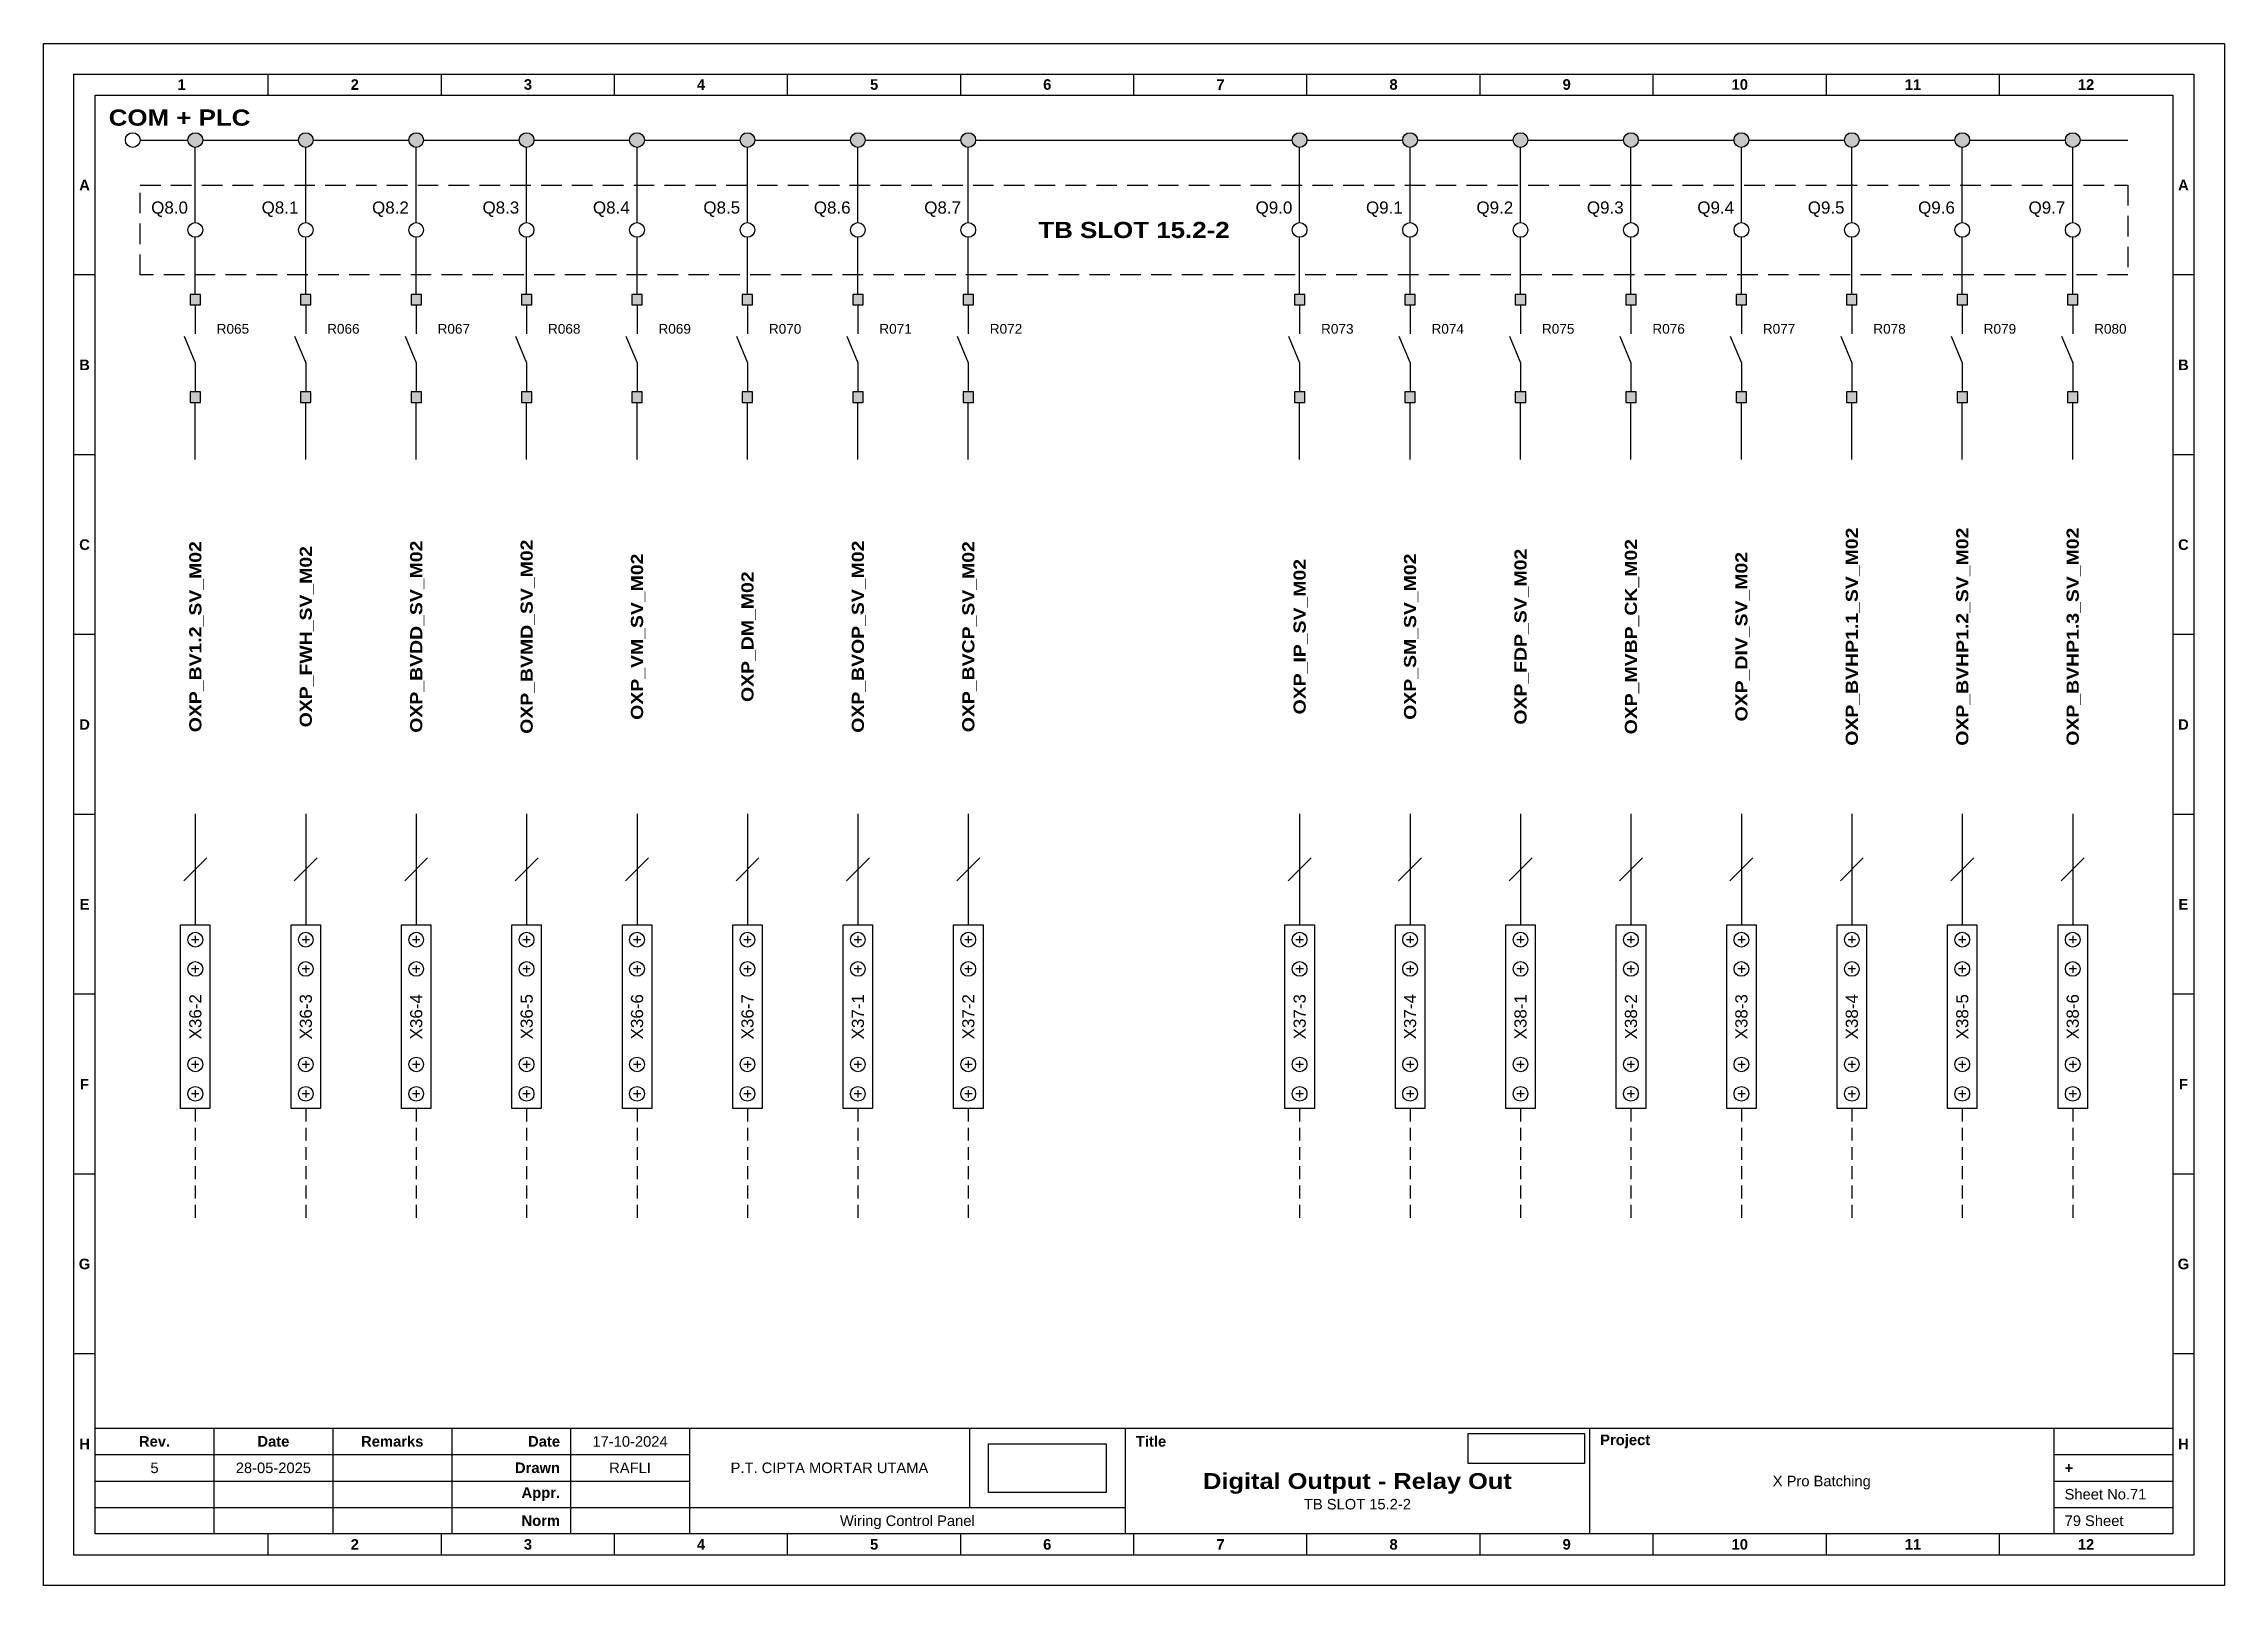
# Model space of a CAD drawing. Header units: millimetres. Extents: x 1512 to 2711, y 1342 to 1994.
# Drawn here: x 1822.1 to 2091.4, y 1572.7 to 1763.1 of the extents above; entities that cross this region are included whole.
import ezdxf
from ezdxf.enums import TextEntityAlignment as Align

# ---------------------------------------------------------------- set-up
doc = ezdxf.new("R2010")
doc.units = ezdxf.units.MM
doc.linetypes.add('HIDDEN', pattern=[9.525, 6.35, -3.175])
doc.styles.add('Bold', font='ariblk.ttf', dxfattribs={"height": 25.4})
doc.styles.get("Standard").update_dxf_attribs({"font": 'arial.ttf'})
picture_1 = doc.add_image_def('image1.png', size_in_pixel=(2048, 847))
picture_2 = doc.add_image_def('image2.png', size_in_pixel=(2092, 542))

msp = doc.modelspace()

# ---------------------------------------------------------------- texts
at = {"ltscale": 500, "style": 'Bold'}
msp.add_text('COM + PLC', height=2, dxfattribs=at).set_placement((1830.11, 1753.93), align=Align.MIDDLE_LEFT)
at = {"ltscale": 500}
for s, p in [('Q8.0', (1839.9, 1742.82)), ('Q8.1', (1853.54, 1742.82)), ('Q8.2', (1867.18, 1742.82)), ('Q8.3', (1880.82, 1742.82)), ('Q8.4', (1894.46, 1742.82)), ('Q8.5', (1908.1, 1742.82)), ('Q8.6', (1921.74, 1742.82)), ('Q8.7', (1935.38, 1742.82)), ('Q9.0', (1976.3, 1742.82)), ('Q9.1', (1989.94, 1742.82)), ('Q9.2', (2003.58, 1742.82)), ('Q9.3', (2017.22, 1742.82)), ('Q9.4', (2030.86, 1742.82)), ('Q9.5', (2044.5, 1742.82)), ('Q9.6', (2058.13, 1742.82)), ('Q9.7', (2071.77, 1742.82))]:
    msp.add_text(s, height=1.5, dxfattribs=at).set_placement(p, align=Align.MIDDLE_RIGHT)
at = {"ltscale": 500, "style": 'Bold'}
msp.add_text('TB SLOT 15.2-2', height=2, dxfattribs=at).set_placement((1956.74, 1740.05), align=Align.MIDDLE_CENTER)
at = {"ltscale": 500}
for s, p in [('R065', (1843.45, 1727.84)), ('R066', (1857.09, 1727.84)), ('R067', (1870.73, 1727.84)), ('R068', (1884.37, 1727.84)), ('R069', (1898.01, 1727.84)), ('R070', (1911.65, 1727.84)), ('R071', (1925.29, 1727.84)), ('R072', (1938.93, 1727.84)), ('R073', (1979.85, 1727.84)), ('R074', (1993.49, 1727.84)), ('R075', (2007.13, 1727.84)), ('R076', (2020.77, 1727.84)), ('R077', (2034.41, 1727.84)), ('R078', (2048.05, 1727.84)), ('R079', (2061.69, 1727.84)), ('R080', (2075.33, 1727.84))]:
    msp.add_text(s, height=1.2, dxfattribs=at).set_placement(p, align=Align.MIDDLE_LEFT)
at = {"ltscale": 500, "style": 'Bold'}
for s, p in [('OXP_BVHP1.1_SV_M02', (2045.4, 1689.82)), ('OXP_BVHP1.2_SV_M02', (2059.04, 1689.82)), ('OXP_BVHP1.3_SV_M02', (2072.68, 1689.82)), ('OXP_BV1.2_SV_M02', (1840.81, 1689.82)), ('OXP_FWH_SV_M02', (1854.45, 1689.82)), ('OXP_BVDD_SV_M02', (1868.09, 1689.82)), ('OXP_BVMD_SV_M02', (1881.73, 1689.82)), ('OXP_VM_SV_M02', (1895.36, 1689.82)), ('OXP_BVOP_SV_M02', (1922.64, 1689.82)), ('OXP_BVCP_SV_M02', (1936.28, 1689.82)), ('OXP_SM_SV_M02', (1990.84, 1689.82)), ('OXP_FDP_SV_M02', (2004.48, 1689.82)), ('OXP_MVBP_CK_M02', (2018.12, 1689.82)), ('OXP_DIV_SV_M02', (2031.76, 1689.82)), ('OXP_DM_M02', (1909, 1689.82)), ('OXP_IP_SV_M02', (1977.2, 1689.82))]:
    msp.add_text(s, height=1.5, rotation=90, dxfattribs=at).set_placement(p, align=Align.MIDDLE_CENTER)
at = {"ltscale": 500}
for s, p in [('X36-2', (1840.81, 1642.88)), ('X36-3', (1854.45, 1642.88)), ('X36-4', (1868.09, 1642.88)), ('X36-5', (1881.73, 1642.88)), ('X36-6', (1895.36, 1642.88)), ('X36-7', (1909, 1642.88)), ('X37-1', (1922.64, 1642.88)), ('X37-2', (1936.28, 1642.88)), ('X37-3', (1977.2, 1642.88)), ('X37-4', (1990.84, 1642.88)), ('X38-1', (2004.48, 1642.88)), ('X38-2', (2018.12, 1642.88)), ('X38-3', (2031.76, 1642.88)), ('X38-4', (2045.4, 1642.88)), ('X38-5', (2059.04, 1642.88)), ('X38-6', (2072.68, 1642.88))]:
    msp.add_text(s, height=1.5, rotation=90, dxfattribs=at).set_placement(p, align=Align.MIDDLE_CENTER)

# ---------------------------------------------------------------- blocks, each defined once
blk = doc.blocks.new('KOP MU PROJECT')
at = {"color": 6, "ltscale": 50}
for p, q in [((27.74, 184.05), (27.74, 186.66)), ((49.13, 184.05), (49.13, 186.66)), ((70.51, 184.05), (70.51, 186.66)), ((91.89, 184.05), (91.89, 186.66)), ((113.27, 184.05), (113.27, 186.66)), ((134.66, 184.05), (134.66, 186.66)), ((156.04, 184.05), (156.04, 186.66)), ((177.42, 184.05), (177.42, 186.66)), ((198.8, 184.05), (198.8, 186.66)), ((220.19, 184.05), (220.19, 186.66)), ((241.57, 184.05), (241.57, 186.66)), ((6.36, 161.84), (3.75, 161.84)), ((265.59, 161.84), (262.98, 161.84)), ((6.36, 139.63), (3.75, 139.63)), ((265.59, 139.63), (262.98, 139.63)), ((6.36, 117.42), (3.75, 117.42)), ((265.59, 117.42), (262.98, 117.42)), ((6.36, 95.22), (3.75, 95.22)), ((265.59, 95.22), (262.98, 95.22)), ((6.36, 73.01), (3.75, 73.01)), ((265.59, 73.01), (262.98, 73.01)), ((6.36, 50.8), (3.75, 50.8)), ((265.59, 50.8), (262.98, 50.8)), ((6.36, 28.59), (3.75, 28.59)), ((265.59, 28.59), (262.98, 28.59)), ((27.74, 3.75), (27.74, 6.36)), ((49.13, 3.75), (49.13, 6.36)), ((70.51, 3.75), (70.51, 6.36)), ((91.89, 3.75), (91.89, 6.36)), ((113.27, 3.75), (113.27, 6.36)), ((134.66, 3.75), (134.66, 6.36)), ((156.04, 3.75), (156.04, 6.36)), ((177.42, 3.75), (177.42, 6.36)), ((198.8, 3.75), (198.8, 6.36)), ((220.19, 3.75), (220.19, 6.36)), ((241.57, 3.75), (241.57, 6.36))]:
    blk.add_line(p, q, dxfattribs=at)
at = {"ltscale": 50}
for p, q in [((6.36, 19.41), (262.98, 19.41)), ((21.04, 19.41), (21.04, 6.36)), ((35.72, 19.41), (35.72, 6.36)), ((50.41, 19.41), (50.41, 6.36)), ((65.09, 19.41), (65.09, 6.36)), ((79.77, 19.41), (79.77, 6.36)), ((114.35, 19.41), (114.35, 9.62)), ((133.6, 19.41), (133.6, 6.36)), ((190.95, 19.41), (190.95, 6.36)), ((248.3, 19.41), (248.3, 6.36)), ((6.36, 16.15), (79.77, 16.15)), ((248.3, 16.15), (262.98, 16.15)), ((6.36, 12.89), (79.77, 12.89)), ((248.3, 12.89), (262.98, 12.89)), ((6.36, 9.62), (133.6, 9.62)), ((248.3, 9.62), (262.98, 9.62))]:
    blk.add_line(p, q, dxfattribs=at)
at = {"color": 1, "ltscale": 50}
blk.add_lwpolyline([(269.34, 0), (0, 0), (0, 190.41), (269.34, 190.41)], close=True, dxfattribs=at)
at = {"color": 6, "ltscale": 50}
for points in [[(265.59, 3.75), (3.75, 3.75), (3.75, 186.66), (265.59, 186.66)], [(262.98, 6.36), (6.36, 6.36), (6.36, 184.05), (262.98, 184.05)]]:
    blk.add_lwpolyline(points, close=True, dxfattribs=at)
at = {"ltscale": 50, "char_height": 1.305, "attachment_point": 4}
for s, width, heights, insert in [('\\pxqc;{\\fArial|b1|i0|c0|p34;1}', 21.3825, [2.51], (6.36, 185.36)), ('\\pxqc;{\\fArial|b1|i0|c0|p34;2}', 21.3825, [2.51], (27.74, 185.36)), ('\\pxqc;{\\fArial|b1|i0|c0|p34;3}', 21.3825, [2.51], (49.13, 185.36)), ('\\pxqc;{\\fArial|b1|i0|c0|p34;4}', 21.3825, [2.51], (70.51, 185.36)), ('\\pxqc;{\\fArial|b1|i0|c0|p34;5}', 21.3825, [2.51], (91.89, 185.36)), ('\\pxqc;{\\fArial|b1|i0|c0|p34;6}', 21.3825, [2.51], (113.27, 185.36)), ('\\pxqc;{\\fArial|b1|i0|c0|p34;7}', 21.3825, [2.51], (134.66, 185.36)), ('\\pxqc;{\\fArial|b1|i0|c0|p34;8}', 21.3825, [2.51], (156.04, 185.36)), ('\\pxqc;{\\fArial|b1|i0|c0|p34;9}', 21.3825, [2.51], (177.42, 185.36)), ('\\pxqc;{\\fArial|b1|i0|c0|p34;10}', 21.3825, [2.51], (198.8, 185.36)), ('\\pxqc;{\\fArial|b1|i0|c0|p34;11}', 21.3825, [2.51], (220.19, 185.36)), ('\\pxqc;{\\fArial|b1|i0|c0|p34;12}', 21.3825, [2.51], (241.57, 185.36)), ('\\pxqc;{\\fArial|b1|i0|c0|p34;A}', 2.61, [2.51], (3.75, 172.95)), ('\\pxqc;{\\fArial|b1|i0|c0|p34;A}', 2.61, [2.51], (262.98, 172.95)), ('\\pxqc;{\\fArial|b1|i0|c0|p34;B}', 2.61, [2.51], (3.75, 150.74)), ('\\pxqc;{\\fArial|b1|i0|c0|p34;B}', 2.61, [2.51], (262.98, 150.74)), ('\\pxqc;{\\fArial|b1|i0|c0|p34;C}', 2.61, [2.51], (3.75, 128.53)), ('\\pxqc;{\\fArial|b1|i0|c0|p34;C}', 2.61, [2.51], (262.98, 128.53)), ('\\pxqc;{\\fArial|b1|i0|c0|p34;D}', 2.61, [2.51], (3.75, 106.32)), ('\\pxqc;{\\fArial|b1|i0|c0|p34;D}', 2.61, [2.51], (262.98, 106.32)), ('\\pxqc;{\\fArial|b1|i0|c0|p34;E}', 2.61, [2.51], (3.75, 84.11)), ('\\pxqc;{\\fArial|b1|i0|c0|p34;E}', 2.61, [2.51], (262.98, 84.11)), ('\\pxqc;{\\fArial|b1|i0|c0|p34;F}', 2.61, [2.51], (3.75, 61.9)), ('\\pxqc;{\\fArial|b1|i0|c0|p34;F}', 2.61, [2.51], (262.98, 61.9)), ('\\pxqc;{\\fArial|b1|i0|c0|p34;G}', 2.61, [2.51], (3.75, 39.69)), ('\\pxqc;{\\fArial|b1|i0|c0|p34;G}', 2.61, [2.51], (262.98, 39.69)), ('\\pxqc;{\\fArial|b1|i0|c0|p34;H}', 2.61, [2.51], (3.75, 17.47)), ('\\pxqc;{\\fArial|b1|i0|c0|p34;Rev.}', 14.6811, [2.88], (6.36, 17.78)), ('\\pxqc;{\\fArial|b1|i0|c0|p34;Date}', 14.6811, [2.88], (21.04, 17.78)), ('\\pxqc;{\\fArial|b1|i0|c0|p34;Remarks}', 14.6811, [2.88], (35.72, 17.78)), ('\\pxqr;{\\fArial|b1|i0|c0|p34;Date}', 13.3761, [2.88], (50.41, 17.78)), ('\\pxql;{\\fArial|b1|i0|c0|p34;Title}', 50.2419, [2.88], (134.9, 17.78)), ('\\pxql;{\\fArial|b1|i0|c0|p34;Project}', 50.2419, [2.88], (192.25, 17.78)), ('\\pxqc;{\\fArial|b1|i0|c0|p34;H}', 2.61, [2.51], (262.98, 17.47)), ('\\pxqr;{\\fArial|b1|i0|c0|p34;Drawn}', 13.3761, [2.88], (50.41, 14.52)), ('\\pxql;{\\fArial|b1|i0|c0|p34;+}', 14.6811, [2.88], (249.61, 14.52)), ('\\pxqr;{\\fArial|b1|i0|c0|p34;Appr.}', 13.3761, [2.88], (50.41, 11.26)), ('\\pxqr;{\\fArial|b1|i0|c0|p34;Norm}', 13.3761, [2.88], (50.41, 7.99)), ('\\pxqc;{\\fArial|b1|i0|c0|p34;2}', 21.3825, [2.51], (27.74, 5.06)), ('\\pxqc;{\\fArial|b1|i0|c0|p34;3}', 21.3825, [2.51], (49.13, 5.06)), ('\\pxqc;{\\fArial|b1|i0|c0|p34;4}', 21.3825, [2.51], (70.51, 5.06)), ('\\pxqc;{\\fArial|b1|i0|c0|p34;5}', 21.3825, [2.51], (91.89, 5.06)), ('\\pxqc;{\\fArial|b1|i0|c0|p34;6}', 21.3825, [2.51], (113.27, 5.06)), ('\\pxqc;{\\fArial|b1|i0|c0|p34;7}', 21.3825, [2.51], (134.66, 5.06)), ('\\pxqc;{\\fArial|b1|i0|c0|p34;8}', 21.3825, [2.51], (156.04, 5.06)), ('\\pxqc;{\\fArial|b1|i0|c0|p34;9}', 21.3825, [2.51], (177.42, 5.06)), ('\\pxqc;{\\fArial|b1|i0|c0|p34;10}', 21.3825, [2.51], (198.8, 5.06)), ('\\pxqc;{\\fArial|b1|i0|c0|p34;11}', 21.3825, [2.51], (220.19, 5.06)), ('\\pxqc;{\\fArial|b1|i0|c0|p34;12}', 21.3825, [2.51], (241.57, 5.06))]:
    blk.add_mtext_dynamic_manual_height_columns(s, width=width, gutter_width=0.0326, heights=heights, dxfattribs=dict(at, insert=insert))
at = {"ltscale": 50}
for tag, p in [('DATECREATED', (72.43, 17.78)), ('REV', (13.7, 14.52)), ('REVDATE', (28.38, 14.52)), ('REMARKS', (43.06, 14.52)), ('DRAWN', (72.43, 14.52)), ('COMPANY', (97.06, 14.52)), ('PROJECT', (219.62, 12.89)), ('APPR', (72.43, 11.26)), ('NORM', (72.43, 7.99)), ('DRAWINGCATEGORY', (106.68, 7.99)), ('DESCRIPTION', (162.27, 10.03))]:
    blk.add_attdef(tag, text='', height=1.3, dxfattribs=at).set_placement(p, align=Align.MIDDLE_CENTER)
at = {"ltscale": 50, "style": 'Bold'}
blk.add_attdef('TITLE', text='', height=1.96, dxfattribs=at).set_placement((162.27, 12.89), align=Align.MIDDLE_CENTER)
at = {"ltscale": 50}
for tag, p in [('SHEETNUMBER', (249.61, 11.26)), ('TOTALSHEET', (249.61, 7.99))]:
    blk.add_attdef(tag, text='', height=1.3, dxfattribs=at).set_placement(p, align=Align.MIDDLE_LEFT)
image = blk.add_image(picture_1, insert=(116.72, 11.48), size_in_units=(14.5, 6), dxfattribs=at)
image.dxf.flags = 15
image = blk.add_image(picture_2, insert=(175.94, 15.04), size_in_units=(14.36, 3.72), dxfattribs=at)
image.dxf.flags = 15

# ---------------------------------------------------------------- hatches: boundary and pattern name
at = {"true_color": 0x105689}
h = msp.add_hatch(color=146, dxfattribs=at)
h.dxf.hatch_style = 1
h.paths.add_polyline_path([(2073.59, 1751.15, 1), (2071.77, 1751.15, 1)])
h.paths.add_polyline_path([(2059.95, 1751.15, 1), (2058.13, 1751.15, 1)])
h.paths.add_polyline_path([(2046.31, 1751.15, 1), (2044.5, 1751.15, 1)])
h.paths.add_polyline_path([(2032.67, 1751.15, 1), (2030.86, 1751.15, 1)])
h.paths.add_polyline_path([(2019.03, 1751.15, 1), (2017.22, 1751.15, 1)])
h.paths.add_polyline_path([(2005.39, 1751.15, 1), (2003.58, 1751.15, 1)])
h.paths.add_polyline_path([(1991.75, 1751.15, 1), (1989.94, 1751.15, 1)])
h.paths.add_polyline_path([(1978.11, 1751.15, 1), (1976.3, 1751.15, 1)])
h.paths.add_polyline_path([(1937.19, 1751.15, 1), (1935.38, 1751.15, 1)])
h.paths.add_polyline_path([(1923.55, 1751.15, 1), (1921.74, 1751.15, 1)])
h.paths.add_polyline_path([(1909.91, 1751.15, 1), (1908.1, 1751.15, 1)])
h.paths.add_polyline_path([(1896.27, 1751.15, 1), (1894.46, 1751.15, 1)])
h.paths.add_polyline_path([(1882.63, 1751.15, 1), (1880.82, 1751.15, 1)])
h.paths.add_polyline_path([(1868.99, 1751.15, 1), (1867.18, 1751.15, 1)])
h.paths.add_polyline_path([(1855.35, 1751.15, 1), (1853.54, 1751.15, 1)])
h.paths.add_polyline_path([(1841.71, 1751.15, 1), (1839.9, 1751.15, 1)])
h = msp.add_hatch(color=256)
h.dxf.hatch_style = 1
h.paths.add_polyline_path([(1840.17, 1732.09), (1840.17, 1730.81), (1841.45, 1730.81), (1841.45, 1732.09)])
h.paths.add_polyline_path([(1840.17, 1718.76), (1841.45, 1718.76), (1841.45, 1720.04), (1840.17, 1720.04)])
h = msp.add_hatch(color=256)
h.dxf.hatch_style = 1
h.paths.add_polyline_path([(1853.81, 1732.09), (1853.81, 1730.81), (1855.09, 1730.81), (1855.09, 1732.09)])
h.paths.add_polyline_path([(1853.81, 1718.76), (1855.09, 1718.76), (1855.09, 1720.04), (1853.81, 1720.04)])
h = msp.add_hatch(color=256)
h.dxf.hatch_style = 1
h.paths.add_polyline_path([(1867.45, 1732.09), (1867.45, 1730.81), (1868.73, 1730.81), (1868.73, 1732.09)])
h.paths.add_polyline_path([(1867.45, 1718.76), (1868.73, 1718.76), (1868.73, 1720.04), (1867.45, 1720.04)])
h = msp.add_hatch(color=256)
h.dxf.hatch_style = 1
h.paths.add_polyline_path([(1881.09, 1732.09), (1881.09, 1730.81), (1882.37, 1730.81), (1882.37, 1732.09)])
h.paths.add_polyline_path([(1881.09, 1718.76), (1882.37, 1718.76), (1882.37, 1720.04), (1881.09, 1720.04)])
h = msp.add_hatch(color=256)
h.dxf.hatch_style = 1
h.paths.add_polyline_path([(1894.72, 1732.09), (1894.72, 1730.81), (1896, 1730.81), (1896, 1732.09)])
h.paths.add_polyline_path([(1894.72, 1718.76), (1896, 1718.76), (1896, 1720.04), (1894.72, 1720.04)])
h = msp.add_hatch(color=256)
h.dxf.hatch_style = 1
h.paths.add_polyline_path([(1908.36, 1732.09), (1908.36, 1730.81), (1909.64, 1730.81), (1909.64, 1732.09)])
h.paths.add_polyline_path([(1908.36, 1718.76), (1909.64, 1718.76), (1909.64, 1720.04), (1908.36, 1720.04)])
h = msp.add_hatch(color=256)
h.dxf.hatch_style = 1
h.paths.add_polyline_path([(1922, 1732.09), (1922, 1730.81), (1923.28, 1730.81), (1923.28, 1732.09)])
h.paths.add_polyline_path([(1922, 1718.76), (1923.28, 1718.76), (1923.28, 1720.04), (1922, 1720.04)])
h = msp.add_hatch(color=256)
h.dxf.hatch_style = 1
h.paths.add_polyline_path([(1935.64, 1732.09), (1935.64, 1730.81), (1936.92, 1730.81), (1936.92, 1732.09)])
h.paths.add_polyline_path([(1935.64, 1718.76), (1936.92, 1718.76), (1936.92, 1720.04), (1935.64, 1720.04)])
h = msp.add_hatch(color=256)
h.dxf.hatch_style = 1
h.paths.add_polyline_path([(1976.56, 1732.09), (1976.56, 1730.81), (1977.84, 1730.81), (1977.84, 1732.09)])
h.paths.add_polyline_path([(1976.56, 1718.76), (1977.84, 1718.76), (1977.84, 1720.04), (1976.56, 1720.04)])
h = msp.add_hatch(color=256)
h.dxf.hatch_style = 1
h.paths.add_polyline_path([(1990.2, 1732.09), (1990.2, 1730.81), (1991.48, 1730.81), (1991.48, 1732.09)])
h.paths.add_polyline_path([(1990.2, 1718.76), (1991.48, 1718.76), (1991.48, 1720.04), (1990.2, 1720.04)])
h = msp.add_hatch(color=256)
h.dxf.hatch_style = 1
h.paths.add_polyline_path([(2003.84, 1732.09), (2003.84, 1730.81), (2005.12, 1730.81), (2005.12, 1732.09)])
h.paths.add_polyline_path([(2003.84, 1718.76), (2005.12, 1718.76), (2005.12, 1720.04), (2003.84, 1720.04)])
h = msp.add_hatch(color=256)
h.dxf.hatch_style = 1
h.paths.add_polyline_path([(2017.48, 1732.09), (2017.48, 1730.81), (2018.76, 1730.81), (2018.76, 1732.09)])
h.paths.add_polyline_path([(2017.48, 1718.76), (2018.76, 1718.76), (2018.76, 1720.04), (2017.48, 1720.04)])
h = msp.add_hatch(color=256)
h.dxf.hatch_style = 1
h.paths.add_polyline_path([(2031.12, 1732.09), (2031.12, 1730.81), (2032.4, 1730.81), (2032.4, 1732.09)])
h.paths.add_polyline_path([(2031.12, 1718.76), (2032.4, 1718.76), (2032.4, 1720.04), (2031.12, 1720.04)])
h = msp.add_hatch(color=256)
h.dxf.hatch_style = 1
h.paths.add_polyline_path([(2044.76, 1732.09), (2044.76, 1730.81), (2046.04, 1730.81), (2046.04, 1732.09)])
h.paths.add_polyline_path([(2044.76, 1718.76), (2046.04, 1718.76), (2046.04, 1720.04), (2044.76, 1720.04)])
h = msp.add_hatch(color=256)
h.dxf.hatch_style = 1
h.paths.add_polyline_path([(2058.4, 1732.09), (2058.4, 1730.81), (2059.68, 1730.81), (2059.68, 1732.09)])
h.paths.add_polyline_path([(2058.4, 1718.76), (2059.68, 1718.76), (2059.68, 1720.04), (2058.4, 1720.04)])
h = msp.add_hatch(color=256)
h.dxf.hatch_style = 1
h.paths.add_polyline_path([(2072.04, 1732.09), (2072.04, 1730.81), (2073.32, 1730.81), (2073.32, 1732.09)])
h.paths.add_polyline_path([(2072.04, 1718.76), (2073.32, 1718.76), (2073.32, 1720.04), (2072.04, 1720.04)])

# ---------------------------------------------------------------- linework, layer by layer
at = {"color": 146, "true_color": 0x105689}
for p, q in [((1833.99, 1751.15), (1839.9, 1751.15)), ((1841.71, 1751.15), (1853.54, 1751.15)), ((1855.35, 1751.15), (1867.18, 1751.15)), ((1868.99, 1751.15), (1880.82, 1751.15)), ((1882.63, 1751.15), (1894.46, 1751.15)), ((1896.27, 1751.15), (1908.1, 1751.15)), ((1909.91, 1751.15), (1921.74, 1751.15)), ((1923.55, 1751.15), (1935.38, 1751.15)), ((1937.19, 1751.15), (1976.3, 1751.15)), ((1978.11, 1751.15), (1989.94, 1751.15)), ((1991.75, 1751.15), (2003.58, 1751.15)), ((2005.39, 1751.15), (2017.22, 1751.15)), ((2019.03, 1751.15), (2030.86, 1751.15)), ((2032.67, 1751.15), (2044.5, 1751.15)), ((2046.31, 1751.15), (2058.13, 1751.15)), ((2059.95, 1751.15), (2071.77, 1751.15)), ((2073.59, 1751.15), (2079.5, 1751.15)), ((1840.81, 1740.95), (1840.81, 1750.24)), ((1854.45, 1740.95), (1854.45, 1750.24)), ((1868.09, 1740.95), (1868.09, 1750.24)), ((1881.73, 1740.95), (1881.73, 1750.24)), ((1895.36, 1740.95), (1895.36, 1750.24)), ((1909, 1740.95), (1909, 1750.24)), ((1922.64, 1740.95), (1922.64, 1750.24)), ((1936.28, 1740.95), (1936.28, 1750.24)), ((1977.2, 1740.95), (1977.2, 1750.24)), ((1990.84, 1740.95), (1990.84, 1750.24)), ((2004.48, 1740.95), (2004.48, 1750.24)), ((2018.12, 1740.95), (2018.12, 1750.24)), ((2031.76, 1740.95), (2031.76, 1750.24)), ((2045.4, 1740.95), (2045.4, 1750.24)), ((2059.04, 1740.95), (2059.04, 1750.24)), ((2072.68, 1740.95), (2072.68, 1750.24)), ((1840.81, 1732.09), (1840.81, 1739.14)), ((1854.45, 1732.09), (1854.45, 1739.14)), ((1868.09, 1732.09), (1868.09, 1739.14)), ((1881.73, 1732.09), (1881.73, 1739.14)), ((1895.36, 1732.09), (1895.36, 1739.14)), ((1909, 1732.09), (1909, 1739.14)), ((1922.64, 1732.09), (1922.64, 1739.14)), ((1936.28, 1732.09), (1936.28, 1739.14)), ((1977.2, 1732.09), (1977.2, 1739.14)), ((1990.84, 1732.09), (1990.84, 1739.14)), ((2004.48, 1732.09), (2004.48, 1739.14)), ((2018.12, 1732.09), (2018.12, 1739.14)), ((2031.76, 1732.09), (2031.76, 1739.14)), ((2045.4, 1732.09), (2045.4, 1739.14)), ((2059.04, 1732.09), (2059.04, 1739.14)), ((2072.68, 1732.09), (2072.68, 1739.14)), ((1840.81, 1711.7), (1840.81, 1718.76)), ((1854.45, 1711.7), (1854.45, 1718.76)), ((1868.09, 1711.7), (1868.09, 1718.76)), ((1881.73, 1711.7), (1881.73, 1718.76)), ((1895.36, 1711.7), (1895.36, 1718.76)), ((1909, 1711.7), (1909, 1718.76)), ((1922.64, 1711.7), (1922.64, 1718.76)), ((1936.28, 1711.7), (1936.28, 1718.76)), ((1977.2, 1711.7), (1977.2, 1718.76)), ((1990.84, 1711.7), (1990.84, 1718.76)), ((2004.48, 1711.7), (2004.48, 1718.76)), ((2018.12, 1711.7), (2018.12, 1718.76)), ((2031.76, 1711.7), (2031.76, 1718.76)), ((2045.4, 1711.7), (2045.4, 1718.76)), ((2059.04, 1711.7), (2059.04, 1718.76)), ((2072.68, 1711.7), (2072.68, 1718.76)), ((1840.81, 1667.94), (1840.81, 1654.22)), ((1854.45, 1667.94), (1854.45, 1654.22)), ((1868.09, 1667.94), (1868.09, 1654.22)), ((1881.73, 1667.94), (1881.73, 1654.22)), ((1895.36, 1667.94), (1895.36, 1654.22)), ((1909, 1667.94), (1909, 1654.22)), ((1922.64, 1667.94), (1922.64, 1654.22)), ((1936.28, 1667.94), (1936.28, 1654.22)), ((1977.2, 1667.94), (1977.2, 1654.22)), ((1990.84, 1667.94), (1990.84, 1654.22)), ((2004.48, 1667.94), (2004.48, 1654.22)), ((2018.12, 1667.94), (2018.12, 1654.22)), ((2031.76, 1667.94), (2031.76, 1654.22)), ((2045.4, 1667.94), (2045.4, 1654.22)), ((2059.04, 1667.94), (2059.04, 1654.22)), ((2072.68, 1667.94), (2072.68, 1654.22)), ((1839.39, 1659.66), (1842.22, 1662.49)), ((1853.03, 1659.66), (1855.86, 1662.49)), ((1866.67, 1659.66), (1869.5, 1662.49)), ((1880.31, 1659.66), (1883.14, 1662.49)), ((1893.95, 1659.66), (1896.78, 1662.49)), ((1907.59, 1659.66), (1910.42, 1662.49)), ((1921.23, 1659.66), (1924.06, 1662.49)), ((1934.87, 1659.66), (1937.7, 1662.49)), ((1975.79, 1659.66), (1978.62, 1662.49)), ((1989.43, 1659.66), (1992.26, 1662.49)), ((2003.07, 1659.66), (2005.9, 1662.49)), ((2016.71, 1659.66), (2019.54, 1662.49)), ((2030.35, 1659.66), (2033.18, 1662.49)), ((2043.99, 1659.66), (2046.82, 1662.49)), ((2057.63, 1659.66), (2060.46, 1662.49)), ((2071.27, 1659.66), (2074.1, 1662.49))]:
    msp.add_line(p, q, dxfattribs=at)
at = {"ltscale": 50}
for p, q in [((1840.81, 1730.81), (1840.81, 1727.22)), ((1854.45, 1730.81), (1854.45, 1727.22)), ((1868.09, 1730.81), (1868.09, 1727.22)), ((1881.73, 1730.81), (1881.73, 1727.22)), ((1895.36, 1730.81), (1895.36, 1727.22)), ((1909, 1730.81), (1909, 1727.22)), ((1922.64, 1730.81), (1922.64, 1727.22)), ((1936.28, 1730.81), (1936.28, 1727.22)), ((1977.2, 1730.81), (1977.2, 1727.22)), ((1990.84, 1730.81), (1990.84, 1727.22)), ((2004.48, 1730.81), (2004.48, 1727.22)), ((2018.12, 1730.81), (2018.12, 1727.22)), ((2031.76, 1730.81), (2031.76, 1727.22)), ((2045.4, 1730.81), (2045.4, 1727.22)), ((2059.04, 1730.81), (2059.04, 1727.22)), ((2072.68, 1730.81), (2072.68, 1727.22)), ((1839.43, 1726.94), (1840.81, 1723.63)), ((1853.07, 1726.94), (1854.45, 1723.63)), ((1866.71, 1726.94), (1868.09, 1723.63)), ((1880.35, 1726.94), (1881.73, 1723.63)), ((1893.99, 1726.94), (1895.36, 1723.63)), ((1907.63, 1726.94), (1909, 1723.63)), ((1921.27, 1726.94), (1922.64, 1723.63)), ((1934.91, 1726.94), (1936.28, 1723.63)), ((1975.83, 1726.94), (1977.2, 1723.63)), ((1989.47, 1726.94), (1990.84, 1723.63)), ((2003.11, 1726.94), (2004.48, 1723.63)), ((2016.75, 1726.94), (2018.12, 1723.63)), ((2030.39, 1726.94), (2031.76, 1723.63)), ((2044.03, 1726.94), (2045.4, 1723.63)), ((2057.67, 1726.94), (2059.04, 1723.63)), ((2071.31, 1726.94), (2072.68, 1723.63)), ((1840.81, 1723.63), (1840.81, 1720.04)), ((1854.45, 1723.63), (1854.45, 1720.04)), ((1868.09, 1723.63), (1868.09, 1720.04)), ((1881.73, 1723.63), (1881.73, 1720.04)), ((1895.36, 1723.63), (1895.36, 1720.04)), ((1909, 1723.63), (1909, 1720.04)), ((1922.64, 1723.63), (1922.64, 1720.04)), ((1936.28, 1723.63), (1936.28, 1720.04)), ((1977.2, 1723.63), (1977.2, 1720.04)), ((1990.84, 1723.63), (1990.84, 1720.04)), ((2004.48, 1723.63), (2004.48, 1720.04)), ((2018.12, 1723.63), (2018.12, 1720.04)), ((2031.76, 1723.63), (2031.76, 1720.04)), ((2045.4, 1723.63), (2045.4, 1720.04)), ((2059.04, 1723.63), (2059.04, 1720.04)), ((2072.68, 1723.63), (2072.68, 1720.04))]:
    msp.add_line(p, q, dxfattribs=at)
at = {"color": 6}
for p, q in [((1841.26, 1652.4), (1840.35, 1652.4)), ((1840.81, 1652.86), (1840.81, 1651.95)), ((1854.9, 1652.4), (1853.99, 1652.4)), ((1854.45, 1652.86), (1854.45, 1651.95)), ((1868.54, 1652.4), (1867.63, 1652.4)), ((1868.09, 1652.86), (1868.09, 1651.95)), ((1882.18, 1652.4), (1881.27, 1652.4)), ((1881.73, 1652.86), (1881.73, 1651.95)), ((1895.82, 1652.4), (1894.91, 1652.4)), ((1895.36, 1652.86), (1895.36, 1651.95)), ((1909.46, 1652.4), (1908.55, 1652.4)), ((1909, 1652.86), (1909, 1651.95)), ((1923.1, 1652.4), (1922.19, 1652.4)), ((1922.64, 1652.86), (1922.64, 1651.95)), ((1936.74, 1652.4), (1935.83, 1652.4)), ((1936.28, 1652.86), (1936.28, 1651.95)), ((1977.66, 1652.4), (1976.75, 1652.4)), ((1977.2, 1652.86), (1977.2, 1651.95)), ((1991.3, 1652.4), (1990.39, 1652.4)), ((1990.84, 1652.86), (1990.84, 1651.95)), ((2004.94, 1652.4), (2004.03, 1652.4)), ((2004.48, 1652.86), (2004.48, 1651.95)), ((2018.58, 1652.4), (2017.67, 1652.4)), ((2018.12, 1652.86), (2018.12, 1651.95)), ((2032.22, 1652.4), (2031.31, 1652.4)), ((2031.76, 1652.86), (2031.76, 1651.95)), ((2045.86, 1652.4), (2044.95, 1652.4)), ((2045.4, 1652.86), (2045.4, 1651.95)), ((2059.49, 1652.4), (2058.59, 1652.4)), ((2059.04, 1652.86), (2059.04, 1651.95)), ((2073.13, 1652.4), (2072.23, 1652.4)), ((2072.68, 1652.86), (2072.68, 1651.95)), ((1841.26, 1648.78), (1840.35, 1648.78)), ((1840.81, 1649.23), (1840.81, 1648.32)), ((1854.9, 1648.78), (1853.99, 1648.78)), ((1854.45, 1649.23), (1854.45, 1648.32)), ((1868.54, 1648.78), (1867.63, 1648.78)), ((1868.09, 1649.23), (1868.09, 1648.32)), ((1882.18, 1648.78), (1881.27, 1648.78)), ((1881.73, 1649.23), (1881.73, 1648.32)), ((1895.82, 1648.78), (1894.91, 1648.78)), ((1895.36, 1649.23), (1895.36, 1648.32)), ((1909.46, 1648.78), (1908.55, 1648.78)), ((1909, 1649.23), (1909, 1648.32)), ((1923.1, 1648.78), (1922.19, 1648.78)), ((1922.64, 1649.23), (1922.64, 1648.32)), ((1936.74, 1648.78), (1935.83, 1648.78)), ((1936.28, 1649.23), (1936.28, 1648.32)), ((1977.66, 1648.78), (1976.75, 1648.78)), ((1977.2, 1649.23), (1977.2, 1648.32)), ((1991.3, 1648.78), (1990.39, 1648.78)), ((1990.84, 1649.23), (1990.84, 1648.32)), ((2004.94, 1648.78), (2004.03, 1648.78)), ((2004.48, 1649.23), (2004.48, 1648.32)), ((2018.58, 1648.78), (2017.67, 1648.78)), ((2018.12, 1649.23), (2018.12, 1648.32)), ((2032.22, 1648.78), (2031.31, 1648.78)), ((2031.76, 1649.23), (2031.76, 1648.32)), ((2045.86, 1648.78), (2044.95, 1648.78)), ((2045.4, 1649.23), (2045.4, 1648.32)), ((2059.49, 1648.78), (2058.59, 1648.78)), ((2059.04, 1649.23), (2059.04, 1648.32)), ((2073.13, 1648.78), (2072.23, 1648.78)), ((2072.68, 1649.23), (2072.68, 1648.32)), ((1841.26, 1636.99), (1840.35, 1636.99)), ((1840.81, 1637.44), (1840.81, 1636.54)), ((1854.9, 1636.99), (1853.99, 1636.99)), ((1854.45, 1637.44), (1854.45, 1636.54)), ((1868.54, 1636.99), (1867.63, 1636.99)), ((1868.09, 1637.44), (1868.09, 1636.54)), ((1882.18, 1636.99), (1881.27, 1636.99)), ((1881.73, 1637.44), (1881.73, 1636.54)), ((1895.82, 1636.99), (1894.91, 1636.99)), ((1895.36, 1637.44), (1895.36, 1636.54)), ((1909.46, 1636.99), (1908.55, 1636.99)), ((1909, 1637.44), (1909, 1636.54)), ((1923.1, 1636.99), (1922.19, 1636.99)), ((1922.64, 1637.44), (1922.64, 1636.54)), ((1936.74, 1636.99), (1935.83, 1636.99)), ((1936.28, 1637.44), (1936.28, 1636.54)), ((1977.66, 1636.99), (1976.75, 1636.99)), ((1977.2, 1637.44), (1977.2, 1636.54)), ((1991.3, 1636.99), (1990.39, 1636.99)), ((1990.84, 1637.44), (1990.84, 1636.54)), ((2004.94, 1636.99), (2004.03, 1636.99)), ((2004.48, 1637.44), (2004.48, 1636.54)), ((2018.58, 1636.99), (2017.67, 1636.99)), ((2018.12, 1637.44), (2018.12, 1636.54)), ((2032.22, 1636.99), (2031.31, 1636.99)), ((2031.76, 1637.44), (2031.76, 1636.54)), ((2045.86, 1636.99), (2044.95, 1636.99)), ((2045.4, 1637.44), (2045.4, 1636.54)), ((2059.49, 1636.99), (2058.59, 1636.99)), ((2059.04, 1637.44), (2059.04, 1636.54)), ((2073.13, 1636.99), (2072.23, 1636.99)), ((2072.68, 1637.44), (2072.68, 1636.54)), ((1841.26, 1633.36), (1840.35, 1633.36)), ((1840.81, 1633.82), (1840.81, 1632.91)), ((1854.9, 1633.36), (1853.99, 1633.36)), ((1854.45, 1633.82), (1854.45, 1632.91)), ((1868.54, 1633.36), (1867.63, 1633.36)), ((1868.09, 1633.82), (1868.09, 1632.91)), ((1882.18, 1633.36), (1881.27, 1633.36)), ((1881.73, 1633.82), (1881.73, 1632.91)), ((1895.82, 1633.36), (1894.91, 1633.36)), ((1895.36, 1633.82), (1895.36, 1632.91)), ((1909.46, 1633.36), (1908.55, 1633.36)), ((1909, 1633.82), (1909, 1632.91)), ((1923.1, 1633.36), (1922.19, 1633.36)), ((1922.64, 1633.82), (1922.64, 1632.91)), ((1936.74, 1633.36), (1935.83, 1633.36)), ((1936.28, 1633.82), (1936.28, 1632.91)), ((1977.66, 1633.36), (1976.75, 1633.36)), ((1977.2, 1633.82), (1977.2, 1632.91)), ((1991.3, 1633.36), (1990.39, 1633.36)), ((1990.84, 1633.82), (1990.84, 1632.91)), ((2004.94, 1633.36), (2004.03, 1633.36)), ((2004.48, 1633.82), (2004.48, 1632.91)), ((2018.58, 1633.36), (2017.67, 1633.36)), ((2018.12, 1633.82), (2018.12, 1632.91)), ((2032.22, 1633.36), (2031.31, 1633.36)), ((2031.76, 1633.82), (2031.76, 1632.91)), ((2045.86, 1633.36), (2044.95, 1633.36)), ((2045.4, 1633.82), (2045.4, 1632.91)), ((2059.49, 1633.36), (2058.59, 1633.36)), ((2059.04, 1633.82), (2059.04, 1632.91)), ((2073.13, 1633.36), (2072.23, 1633.36)), ((2072.68, 1633.82), (2072.68, 1632.91))]:
    msp.add_line(p, q, dxfattribs=at)
at = {"color": 146, "linetype": 'HIDDEN', "ltscale": 0.25, "true_color": 0x105689}
for p, q in [((1840.81, 1631.55), (1840.81, 1617.83)), ((1854.45, 1631.55), (1854.45, 1617.83)), ((1868.09, 1631.55), (1868.09, 1617.83)), ((1881.73, 1631.55), (1881.73, 1617.83)), ((1895.36, 1631.55), (1895.36, 1617.83)), ((1909, 1631.55), (1909, 1617.83)), ((1922.64, 1631.55), (1922.64, 1617.83)), ((1936.28, 1631.55), (1936.28, 1617.83)), ((1977.2, 1631.55), (1977.2, 1617.83)), ((1990.84, 1631.55), (1990.84, 1617.83)), ((2004.48, 1631.55), (2004.48, 1617.83)), ((2018.12, 1631.55), (2018.12, 1617.83)), ((2031.76, 1631.55), (2031.76, 1617.83)), ((2045.4, 1631.55), (2045.4, 1617.83)), ((2059.04, 1631.55), (2059.04, 1617.83)), ((2072.68, 1631.55), (2072.68, 1617.83))]:
    msp.add_line(p, q, dxfattribs=at)
at = {"linetype": 'HIDDEN', "ltscale": 0.4}
msp.add_lwpolyline([(1833.99, 1745.6), (2079.5, 1745.6), (2079.5, 1734.49), (1833.99, 1734.49)], close=True, dxfattribs=at)
at = {"ltscale": 500}
for points in [[(1840.17, 1730.81), (1841.45, 1730.81), (1841.45, 1732.09), (1840.17, 1732.09)], [(1853.81, 1730.81), (1855.09, 1730.81), (1855.09, 1732.09), (1853.81, 1732.09)], [(1867.45, 1730.81), (1868.73, 1730.81), (1868.73, 1732.09), (1867.45, 1732.09)], [(1881.09, 1730.81), (1882.37, 1730.81), (1882.37, 1732.09), (1881.09, 1732.09)], [(1894.72, 1730.81), (1896, 1730.81), (1896, 1732.09), (1894.72, 1732.09)], [(1908.36, 1730.81), (1909.64, 1730.81), (1909.64, 1732.09), (1908.36, 1732.09)], [(1922, 1730.81), (1923.28, 1730.81), (1923.28, 1732.09), (1922, 1732.09)], [(1935.64, 1730.81), (1936.92, 1730.81), (1936.92, 1732.09), (1935.64, 1732.09)], [(1976.56, 1730.81), (1977.84, 1730.81), (1977.84, 1732.09), (1976.56, 1732.09)], [(1990.2, 1730.81), (1991.48, 1730.81), (1991.48, 1732.09), (1990.2, 1732.09)], [(2003.84, 1730.81), (2005.12, 1730.81), (2005.12, 1732.09), (2003.84, 1732.09)], [(2017.48, 1730.81), (2018.76, 1730.81), (2018.76, 1732.09), (2017.48, 1732.09)], [(2031.12, 1730.81), (2032.4, 1730.81), (2032.4, 1732.09), (2031.12, 1732.09)], [(2044.76, 1730.81), (2046.04, 1730.81), (2046.04, 1732.09), (2044.76, 1732.09)], [(2058.4, 1730.81), (2059.68, 1730.81), (2059.68, 1732.09), (2058.4, 1732.09)], [(2072.04, 1730.81), (2073.32, 1730.81), (2073.32, 1732.09), (2072.04, 1732.09)], [(1840.17, 1718.76), (1841.45, 1718.76), (1841.45, 1720.04), (1840.17, 1720.04)], [(1853.81, 1718.76), (1855.09, 1718.76), (1855.09, 1720.04), (1853.81, 1720.04)], [(1867.45, 1718.76), (1868.73, 1718.76), (1868.73, 1720.04), (1867.45, 1720.04)], [(1881.09, 1718.76), (1882.37, 1718.76), (1882.37, 1720.04), (1881.09, 1720.04)], [(1894.72, 1718.76), (1896, 1718.76), (1896, 1720.04), (1894.72, 1720.04)], [(1908.36, 1718.76), (1909.64, 1718.76), (1909.64, 1720.04), (1908.36, 1720.04)], [(1922, 1718.76), (1923.28, 1718.76), (1923.28, 1720.04), (1922, 1720.04)], [(1935.64, 1718.76), (1936.92, 1718.76), (1936.92, 1720.04), (1935.64, 1720.04)], [(1976.56, 1718.76), (1977.84, 1718.76), (1977.84, 1720.04), (1976.56, 1720.04)], [(1990.2, 1718.76), (1991.48, 1718.76), (1991.48, 1720.04), (1990.2, 1720.04)], [(2003.84, 1718.76), (2005.12, 1718.76), (2005.12, 1720.04), (2003.84, 1720.04)], [(2017.48, 1718.76), (2018.76, 1718.76), (2018.76, 1720.04), (2017.48, 1720.04)], [(2031.12, 1718.76), (2032.4, 1718.76), (2032.4, 1720.04), (2031.12, 1720.04)], [(2044.76, 1718.76), (2046.04, 1718.76), (2046.04, 1720.04), (2044.76, 1720.04)], [(2058.4, 1718.76), (2059.68, 1718.76), (2059.68, 1720.04), (2058.4, 1720.04)], [(2072.04, 1718.76), (2073.32, 1718.76), (2073.32, 1720.04), (2072.04, 1720.04)]]:
    msp.add_lwpolyline(points, close=True, dxfattribs=at)
at = {"color": 6}
for points in [[(1838.99, 1654.22), (1842.62, 1654.22), (1842.62, 1631.55), (1838.99, 1631.55)], [(1852.63, 1654.22), (1856.26, 1654.22), (1856.26, 1631.55), (1852.63, 1631.55)], [(1866.27, 1654.22), (1869.9, 1654.22), (1869.9, 1631.55), (1866.27, 1631.55)], [(1879.91, 1654.22), (1883.54, 1654.22), (1883.54, 1631.55), (1879.91, 1631.55)], [(1893.55, 1654.22), (1897.18, 1654.22), (1897.18, 1631.55), (1893.55, 1631.55)], [(1907.19, 1654.22), (1910.82, 1654.22), (1910.82, 1631.55), (1907.19, 1631.55)], [(1920.83, 1654.22), (1924.46, 1654.22), (1924.46, 1631.55), (1920.83, 1631.55)], [(1934.47, 1654.22), (1938.1, 1654.22), (1938.1, 1631.55), (1934.47, 1631.55)], [(1975.39, 1654.22), (1979.02, 1654.22), (1979.02, 1631.55), (1975.39, 1631.55)], [(1989.03, 1654.22), (1992.66, 1654.22), (1992.66, 1631.55), (1989.03, 1631.55)], [(2002.67, 1654.22), (2006.3, 1654.22), (2006.3, 1631.55), (2002.67, 1631.55)], [(2016.31, 1654.22), (2019.94, 1654.22), (2019.94, 1631.55), (2016.31, 1631.55)], [(2029.95, 1654.22), (2033.58, 1654.22), (2033.58, 1631.55), (2029.95, 1631.55)], [(2043.59, 1654.22), (2047.22, 1654.22), (2047.22, 1631.55), (2043.59, 1631.55)], [(2057.23, 1654.22), (2060.85, 1654.22), (2060.85, 1631.55), (2057.23, 1631.55)], [(2070.87, 1654.22), (2074.49, 1654.22), (2074.49, 1631.55), (2070.87, 1631.55)]]:
    msp.add_lwpolyline(points, close=True, dxfattribs=at)
at = {"color": 146, "ltscale": 500, "true_color": 0x105689}
for centre in [(1833.08, 1751.15), (1840.81, 1751.15), (1854.45, 1751.15), (1868.09, 1751.15), (1881.73, 1751.15), (1895.36, 1751.15), (1909, 1751.15), (1922.64, 1751.15), (1936.28, 1751.15), (1977.2, 1751.15), (1990.84, 1751.15), (2004.48, 1751.15), (2018.12, 1751.15), (2031.76, 1751.15), (2045.4, 1751.15), (2059.04, 1751.15), (2072.68, 1751.15), (1840.81, 1740.05), (1854.45, 1740.05), (1868.09, 1740.05), (1881.73, 1740.05), (1895.36, 1740.05), (1909, 1740.05), (1922.64, 1740.05), (1936.28, 1740.05), (1977.2, 1740.05), (1990.84, 1740.05), (2004.48, 1740.05), (2018.12, 1740.05), (2031.76, 1740.05), (2045.4, 1740.05), (2059.04, 1740.05), (2072.68, 1740.05)]:
    msp.add_circle(centre, 0.907, dxfattribs=at)
at = {"color": 6, "ltscale": 500}
for centre in [(1840.81, 1652.4), (1854.45, 1652.4), (1868.09, 1652.4), (1881.73, 1652.4), (1895.36, 1652.4), (1909, 1652.4), (1922.64, 1652.4), (1936.28, 1652.4), (1977.2, 1652.4), (1990.84, 1652.4), (2004.48, 1652.4), (2018.12, 1652.4), (2031.76, 1652.4), (2045.4, 1652.4), (2059.04, 1652.4), (2072.68, 1652.4), (1840.81, 1648.78), (1854.45, 1648.78), (1868.09, 1648.78), (1881.73, 1648.78), (1895.36, 1648.78), (1909, 1648.78), (1922.64, 1648.78), (1936.28, 1648.78), (1977.2, 1648.78), (1990.84, 1648.78), (2004.48, 1648.78), (2018.12, 1648.78), (2031.76, 1648.78), (2045.4, 1648.78), (2059.04, 1648.78), (2072.68, 1648.78), (1840.81, 1636.99), (1854.45, 1636.99), (1868.09, 1636.99), (1881.73, 1636.99), (1895.36, 1636.99), (1909, 1636.99), (1922.64, 1636.99), (1936.28, 1636.99), (1977.2, 1636.99), (1990.84, 1636.99), (2004.48, 1636.99), (2018.12, 1636.99), (2031.76, 1636.99), (2045.4, 1636.99), (2059.04, 1636.99), (2072.68, 1636.99), (1840.81, 1633.36), (1854.45, 1633.36), (1868.09, 1633.36), (1881.73, 1633.36), (1895.36, 1633.36), (1909, 1633.36), (1922.64, 1633.36), (1936.28, 1633.36), (1977.2, 1633.36), (1990.84, 1633.36), (2004.48, 1633.36), (2018.12, 1633.36), (2031.76, 1633.36), (2045.4, 1633.36), (2059.04, 1633.36), (2072.68, 1633.36)]:
    msp.add_circle(centre, 0.907, dxfattribs=at)

# ---------------------------------------------------------------- block references
msp.add_blockref('KOP MU PROJECT', (1822.07, 1572.65)).add_auto_attribs({'DESCRIPTION': 'TB SLOT 15.2-2', 'TITLE': 'Digital Output - Relay Out', 'PROJECT': 'X Pro Batching', 'COMPANY': 'P.T. CIPTA MORTAR UTAMA', 'DRAWINGCATEGORY': 'Wiring Control Panel', 'DRAWN': 'RAFLI', 'DATECREATED': '17-10-2024', 'REVDATE': '28-05-2025', 'REV': '5', 'SHEETNUMBER': 'Sheet No.71', 'TOTALSHEET': '79 Sheet'})

msp.set_redraw_order([(e.dxf.handle, doc.entitydb.next_handle()) for e in msp.query("TEXT MTEXT ATTDEF DIMENSION ARC_DIMENSION")])  # texts and dimensions are drawn at this point

doc.saveas('drawing.dxf')
